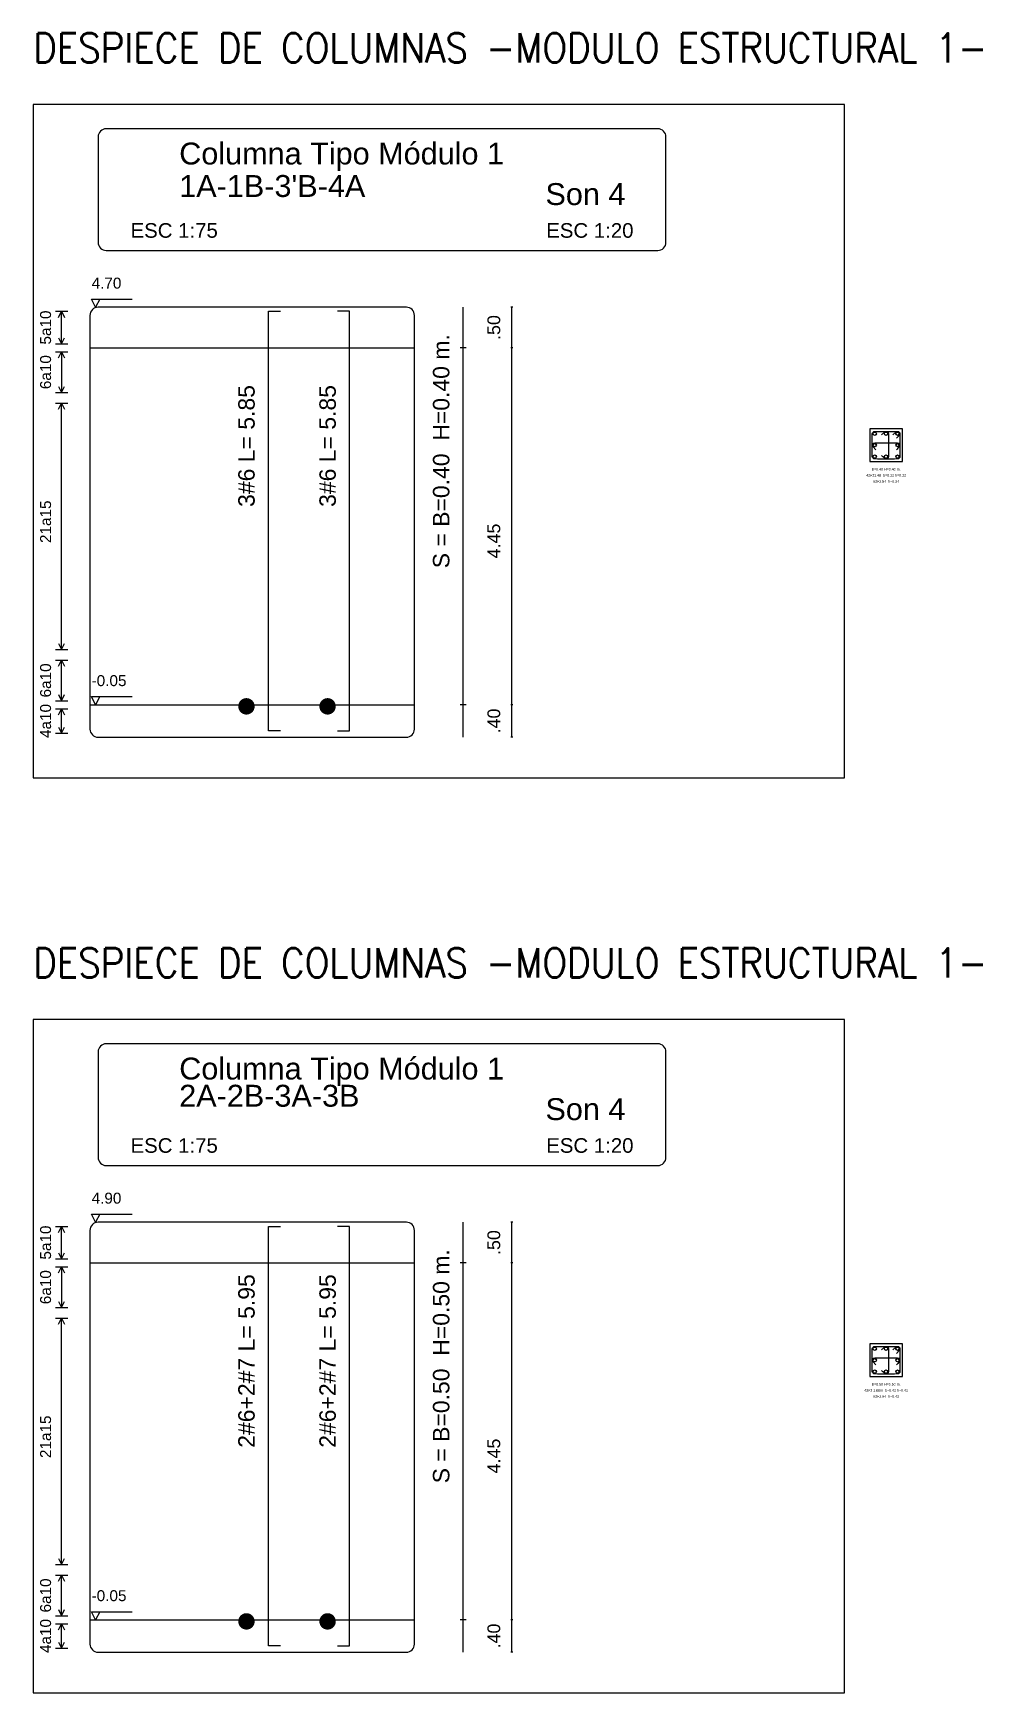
# Model space of a CAD drawing. Header units: feet. Extents: x -398 to 164, y -304 to 319.
# Drawn here: x -291.77 to -280.07, y -209.17 to -188.71 of the extents above; entities that cross this region are included whole.
import ezdxf
from ezdxf.enums import TextEntityAlignment as Align

# ---------------------------------------------------------------- set-up
doc = ezdxf.new("R2010")
doc.units = ezdxf.units.FT
doc.header["$MEASUREMENT"] = 0
for name, color, linetype in [('ACERO', 6, 'Continuous'), ('CAJA-GEN', 4, 'Continuous'), ('CAJA-REF', 7, 'Continuous'), ('Col', 7, 'Continuous'), ('DIM', 7, 'Continuous'), ('ESTR', 7, 'Continuous'), ('L1', 7, 'Continuous'), ('NOM-DESP', 7, 'Continuous'), ('TEXTO', 7, 'Continuous'), ('TX-E', 7, 'Continuous'), ('TX-V', 3, 'Continuous')]:
    doc.layers.add(name, color=color, linetype=linetype)
doc.layers.add('TX', color=60, linetype='Continuous', lineweight=0)
doc.styles.add('D200N', font='romans.shx', dxfattribs={"width": 0.9, "height": 0.32})
doc.styles.get("Standard").update_dxf_attribs({"font": 'arial.ttf'})

msp = doc.modelspace()

# ---------------------------------------------------------------- texts
for p in [(-290.5724, -191.2301), (-290.5724, -202.5095)]:
    msp.add_text('ESC 1:75', height=0.18).set_placement(p)
for p in [(-284.3724, -191.2301), (-284.3724, -202.5095)]:
    msp.add_text('ESC 1:20', height=0.18).set_placement(p, align=Align.RIGHT)
at = {"layer": 'ESTR'}
for s, p in [('5a10', (-291.5524, -192.3367)), ('6a10', (-291.5524, -192.8867)), ('21a15', (-291.5524, -194.7309)), ('6a10', (-291.5524, -196.6867)), ('4a10', (-291.5524, -197.1867)), ('5a10', (-291.5524, -203.6161)), ('6a10', (-291.5524, -204.1661)), ('21a15', (-291.5524, -206.0103)), ('6a10', (-291.5524, -207.9661)), ('4a10', (-291.5524, -208.4661))]:
    msp.add_text(s, height=0.135, rotation=90, dxfattribs=at).set_placement(p, align=Align.CENTER)
at = {"layer": 'NOM-DESP'}
for s, p in [('Columna Tipo Módulo 1', (-289.9724, -190.3268)), ("1A-1B-3'B-4A", (-289.9724, -190.7271)), ('Columna Tipo Módulo 1', (-289.9724, -201.6062)), ('2A-2B-3A-3B', (-289.9724, -201.9412))]:
    msp.add_text(s, height=0.27, dxfattribs=at).set_placement(p)
at = {"layer": 'TEXTO'}
for s, p in [('4.70', (-291.0524, -191.8567)), ('-0.05', (-291.0524, -196.7567)), ('4.90', (-291.0524, -203.1361)), ('-0.05', (-291.0524, -208.0361))]:
    msp.add_text(s, height=0.135, dxfattribs=at).set_placement(p)
for s, height, p in [('.50', 0.1575, (-286.0157, -192.3367)), ('S = B=0.40  H=0.40 m.', 0.2025, (-286.6423, -193.8617)), ('3#6 L= 5.85', 0.2025, (-289.0423, -193.7967)), ('3#6 L= 5.85', 0.2025, (-288.0423, -193.7967)), ('4.45', 0.1575, (-286.0157, -194.9682)), ('.40', 0.1575, (-286.0157, -197.1867)), ('.50', 0.1575, (-286.0157, -203.6161)), ('S = B=0.50  H=0.50 m.', 0.2025, (-286.6423, -205.1411)), ('2#6+2#7 L= 5.95', 0.2025, (-289.0423, -205.0761)), ('2#6+2#7 L= 5.95', 0.2025, (-288.0423, -205.0761)), ('4.45', 0.1575, (-286.0157, -206.2476)), ('.40', 0.1575, (-286.0157, -208.4661))]:
    msp.add_text(s, height=height, rotation=90, dxfattribs=at).set_placement(p, align=Align.CENTER)
for s, p in [('42#31.48  b=0.32 h=0.32', (-281.2586, -194.1747)), ('B=0.40 H=0.40 m.', (-281.2586, -194.0999)), ('62#3.54  h=0.34', (-281.2586, -194.2495)), ('B=0.50 H=0.50 m.', (-281.2586, -205.3793)), ('42#3 1.88m  b=0.42 h=0.42', (-281.2586, -205.4541)), ('62#3.64  h=0.42', (-281.2586, -205.5289))]:
    msp.add_text(s, height=0.0315, dxfattribs=at).set_placement(p, align=Align.CENTER)
at = {"layer": 'TX', "char_height": 0.36, "attachment_point": 1, "style": 'D200N'}
for insert in [(-291.7724, -188.7085), (-291.7724, -199.9879)]:
    msp.add_mtext('\\pxql;DESPIECE DE COLUMNAS -MODULO ESTRUCTURAL 1-', dxfattribs=dict(at, insert=insert))
at = {"layer": 'TX-V'}
for p in [(-284.4724, -190.8268), (-284.4724, -202.1062)]:
    msp.add_text('Son 4', height=0.27, dxfattribs=at).set_placement(p, align=Align.RIGHT)

# ---------------------------------------------------------------- linework, layer by layer
at = {"layer": 'ACERO'}
for points in [[(-288.7224, -197.3067), (-288.8724, -197.3067), (-288.8724, -192.1367), (-288.7224, -192.1367)], [(-288.0224, -197.3067), (-287.8724, -197.3067), (-287.8724, -192.1367), (-288.0224, -192.1367)], [(-288.7224, -208.5861), (-288.8724, -208.5861), (-288.8724, -203.4161), (-288.7224, -203.4161)], [(-288.0224, -208.5861), (-287.8724, -208.5861), (-287.8724, -203.4161), (-288.0224, -203.4161)]]:
    msp.add_lwpolyline(points, dxfattribs=at)
at = {"layer": 'CAJA-GEN'}
for points in [[(-291.7724, -197.8867), (-281.7724, -197.8867), (-281.7724, -189.5867), (-291.7724, -189.5867)], [(-291.7724, -209.1661), (-281.7724, -209.1661), (-281.7724, -200.8661), (-291.7724, -200.8661)]]:
    msp.add_lwpolyline(points, close=True, dxfattribs=at)
at = {"layer": 'CAJA-REF'}
for points in [[(-281.4586, -193.9867), (-281.0586, -193.9867), (-281.0586, -193.5867), (-281.4586, -193.5867)], [(-281.4586, -205.266), (-281.0586, -205.266), (-281.0586, -204.866), (-281.4586, -204.866)]]:
    msp.add_lwpolyline(points, close=True, dxfattribs=at)
at = {"layer": 'Col'}
for points in [[(-290.9724, -197.3867), (-287.1724, -197.3867, 0.4142136), (-287.0724, -197.2867), (-287.0724, -192.1867, 0.4142136), (-287.1724, -192.0867), (-290.9724, -192.0867, 0.4142136), (-291.0724, -192.1867), (-291.0724, -197.2867, 0.4142136)], [(-290.9724, -208.6661), (-287.1724, -208.6661, 0.4142136), (-287.0724, -208.5661), (-287.0724, -203.4661, 0.4142136), (-287.1724, -203.3661), (-290.9724, -203.3661, 0.4142136), (-291.0724, -203.4661), (-291.0724, -208.5661, 0.4142136)]]:
    msp.add_lwpolyline(points, format="xyb", close=True, dxfattribs=at)
at = {"layer": 'DIM'}
for points in [[(-286.4724, -197.3867), (-286.4724, -192.0867)], [(-286.4349, -192.5867), (-286.5099, -192.5867)], [(-286.4349, -196.9867), (-286.5099, -196.9867)], [(-286.4724, -208.6661), (-286.4724, -203.3661)], [(-286.4349, -203.8661), (-286.5099, -203.8661)], [(-286.4349, -208.2661), (-286.5099, -208.2661)]]:
    msp.add_lwpolyline(points, dxfattribs=at)
at = {"layer": 'ESTR'}
for points in [[(-291.4974, -192.1367), (-291.3474, -192.1367)], [(-291.4599, -192.2117), (-291.4224, -192.1367), (-291.3849, -192.2117)], [(-291.4224, -192.5367), (-291.4224, -192.1367)], [(-291.4599, -192.4617), (-291.4224, -192.5367), (-291.3849, -192.4617)], [(-291.4974, -192.5367), (-291.3474, -192.5367)], [(-291.4974, -192.6367), (-291.3474, -192.6367)], [(-291.4599, -192.7117), (-291.4224, -192.6367), (-291.3849, -192.7117)], [(-291.4224, -192.6367), (-291.4224, -193.1367)], [(-291.4599, -193.0617), (-291.4224, -193.1367), (-291.3849, -193.0617)], [(-291.4974, -193.1367), (-291.3474, -193.1367)], [(-291.4974, -193.2685), (-291.3474, -193.2685)], [(-291.4599, -193.3435), (-291.4224, -193.2685), (-291.3849, -193.3435)], [(-291.4224, -196.3049), (-291.4224, -193.2685)], [(-291.4974, -196.3049), (-291.3474, -196.3049)], [(-291.4599, -196.2299), (-291.4224, -196.3049), (-291.3849, -196.2299)], [(-291.4974, -196.4367), (-291.3474, -196.4367)], [(-291.4599, -196.5117), (-291.4224, -196.4367), (-291.3849, -196.5117)], [(-291.4224, -196.9367), (-291.4224, -196.4367)], [(-291.4974, -196.9367), (-291.3474, -196.9367)], [(-291.4599, -196.8617), (-291.4224, -196.9367), (-291.3849, -196.8617)], [(-291.4974, -197.0367), (-291.3474, -197.0367)], [(-291.4599, -197.1117), (-291.4224, -197.0367), (-291.3849, -197.1117)], [(-291.4224, -197.3367), (-291.4224, -197.0367)], [(-291.4974, -197.3367), (-291.3474, -197.3367)], [(-291.4599, -197.2617), (-291.4224, -197.3367), (-291.3849, -197.2617)], [(-291.4974, -203.4161), (-291.3474, -203.4161)], [(-291.4599, -203.4911), (-291.4224, -203.4161), (-291.3849, -203.4911)], [(-291.4224, -203.8161), (-291.4224, -203.4161)], [(-291.4599, -203.7411), (-291.4224, -203.8161), (-291.3849, -203.7411)], [(-291.4974, -203.8161), (-291.3474, -203.8161)], [(-291.4974, -203.9161), (-291.3474, -203.9161)], [(-291.4599, -203.9911), (-291.4224, -203.9161), (-291.3849, -203.9911)], [(-291.4224, -203.9161), (-291.4224, -204.4161)], [(-291.4599, -204.3411), (-291.4224, -204.4161), (-291.3849, -204.3411)], [(-291.4974, -204.4161), (-291.3474, -204.4161)], [(-291.4974, -204.5479), (-291.3474, -204.5479)], [(-291.4599, -204.6229), (-291.4224, -204.5479), (-291.3849, -204.6229)], [(-291.4224, -207.5843), (-291.4224, -204.5479)], [(-291.4974, -207.5843), (-291.3474, -207.5843)], [(-291.4599, -207.5093), (-291.4224, -207.5843), (-291.3849, -207.5093)], [(-291.4974, -207.7161), (-291.3474, -207.7161)], [(-291.4599, -207.7911), (-291.4224, -207.7161), (-291.3849, -207.7911)], [(-291.4224, -208.2161), (-291.4224, -207.7161)], [(-291.4974, -208.2161), (-291.3474, -208.2161)], [(-291.4599, -208.1411), (-291.4224, -208.2161), (-291.3849, -208.1411)], [(-291.4974, -208.3161), (-291.3474, -208.3161)], [(-291.4599, -208.3911), (-291.4224, -208.3161), (-291.3849, -208.3911)], [(-291.4224, -208.6161), (-291.4224, -208.3161)], [(-291.4974, -208.6161), (-291.3474, -208.6161)], [(-291.4599, -208.5411), (-291.4224, -208.6161), (-291.3849, -208.5411)]]:
    msp.add_lwpolyline(points, dxfattribs=at)
for points in [[(-281.1744, -193.6607), (-281.1391, -193.6253, -0.6681796), (-281.0886, -193.6462), (-281.0886, -193.9271, -0.4142135), (-281.1182, -193.9567, -0.0141818), (-281.3991, -193.9567, -0.4142136), (-281.4286, -193.9271, -0.0141818), (-281.4286, -193.6462, -0.4142136), (-281.3991, -193.6167), (-281.1182, -193.6167, -0.6681777), (-281.0973, -193.6671), (-281.1326, -193.7025)], [(-281.3149, -193.6607), (-281.2795, -193.6253, -0.6681786), (-281.2291, -193.6462), (-281.2291, -193.9271, -0.6681786), (-281.2795, -193.948, -0.0141818), (-281.3149, -193.9127)], [(-281.3846, -193.8429), (-281.42, -193.8076, -0.6681786), (-281.3991, -193.7571), (-281.1182, -193.7571, -0.6681777), (-281.0973, -193.8076, -0.0141818), (-281.1326, -193.8429)], [(-281.1744, -204.9401), (-281.1391, -204.9047, -0.6681796), (-281.0886, -204.9256), (-281.0886, -205.2065, -0.4142135), (-281.1182, -205.236, -0.0141818), (-281.3991, -205.236, -0.4142136), (-281.4286, -205.2065, -0.0141818), (-281.4286, -204.9256, -0.4142136), (-281.3991, -204.896), (-281.1182, -204.896, -0.6681777), (-281.0973, -204.9465), (-281.1326, -204.9818)], [(-281.3149, -204.9401), (-281.2795, -204.9047, -0.6681786), (-281.2291, -204.9256), (-281.2291, -205.2065, -0.6681786), (-281.2795, -205.2274, -0.0141818), (-281.3149, -205.192)], [(-281.3846, -205.1223), (-281.42, -205.0869, -0.6681786), (-281.3991, -205.0365), (-281.1182, -205.0365, -0.6681777), (-281.0973, -205.0869, -0.0141818), (-281.1326, -205.1223)]]:
    msp.add_lwpolyline(points, format="xyb", dxfattribs=at)
for centre in [(-281.3991, -193.6462), (-281.2586, -193.6462), (-281.1182, -193.6462), (-281.3991, -193.7867), (-281.3991, -193.9271), (-281.2586, -193.9271), (-281.1182, -193.7867), (-281.1182, -193.9271), (-281.3991, -204.9256), (-281.2586, -204.9256), (-281.1182, -204.9256), (-281.3991, -205.066), (-281.3991, -205.2065), (-281.2586, -205.2065), (-281.1182, -205.066), (-281.1182, -205.2065)]:
    msp.add_circle(centre, 0.02, dxfattribs=at)
at = {"layer": 'L1'}
for points in [[(-290.9524, -191.9867), (-291.0024, -192.0867), (-291.0524, -191.9867), (-290.5524, -191.9867)], [(-290.9524, -196.8867), (-291.0024, -196.9867), (-291.0524, -196.8867), (-290.5524, -196.8867)], [(-290.9524, -203.2661), (-291.0024, -203.3661), (-291.0524, -203.2661), (-290.5524, -203.2661)], [(-290.9524, -208.1661), (-291.0024, -208.2661), (-291.0524, -208.1661), (-290.5524, -208.1661)]]:
    msp.add_lwpolyline(points, dxfattribs=at)
at = {"layer": 'TEXTO'}
for points in [[(-291.0724, -192.5867), (-287.0724, -192.5867)], [(-291.0724, -196.9867), (-287.0724, -196.9867)], [(-291.0724, -203.8661), (-287.0724, -203.8661)], [(-291.0724, -208.2661), (-287.0724, -208.2661)]]:
    msp.add_lwpolyline(points, dxfattribs=at)
at = {"layer": 'TEXTO', "const_width": 0.1013}
for points in [[(-289.1942, -197.0063, 1), (-289.093, -197.0063, 1)], [(-288.1942, -197.0063, 1), (-288.093, -197.0063, 1)], [(-289.1942, -208.2857, 1), (-289.093, -208.2857, 1)], [(-288.1942, -208.2857, 1), (-288.093, -208.2857, 1)]]:
    msp.add_lwpolyline(points, format="xyb", close=True, dxfattribs=at)
at = {"layer": 'TX-E'}
for points in [[(-285.8599, -192.0867), (-285.8849, -192.0867)], [(-285.8724, -197.3867), (-285.8724, -192.0867)], [(-285.8599, -192.5867), (-285.8849, -192.5867)], [(-285.8599, -196.9867), (-285.8849, -196.9867)], [(-285.8599, -197.3867), (-285.8849, -197.3867)], [(-285.8599, -203.3661), (-285.8849, -203.3661)], [(-285.8724, -208.6661), (-285.8724, -203.3661)], [(-285.8599, -203.8661), (-285.8849, -203.8661)], [(-285.8599, -208.2661), (-285.8849, -208.2661)], [(-285.8599, -208.6661), (-285.8849, -208.6661)]]:
    msp.add_lwpolyline(points, dxfattribs=at)
at = {"layer": 'TX-V'}
for points in [[(-290.8724, -191.3867), (-284.0724, -191.3867, 0.4142136), (-283.9724, -191.2867), (-283.9724, -189.9867, 0.4142136), (-284.0724, -189.8867), (-290.8724, -189.8867, 0.4142136), (-290.9724, -189.9867), (-290.9724, -191.2867, 0.4142136)], [(-290.8724, -202.6661), (-284.0724, -202.6661, 0.4142136), (-283.9724, -202.5661), (-283.9724, -201.2661, 0.4142136), (-284.0724, -201.1661), (-290.8724, -201.1661, 0.4142136), (-290.9724, -201.2661), (-290.9724, -202.5661, 0.4142136)]]:
    msp.add_lwpolyline(points, format="xyb", close=True, dxfattribs=at)

msp.set_redraw_order([(e.dxf.handle, doc.entitydb.next_handle()) for e in msp.query("TEXT MTEXT ATTDEF DIMENSION ARC_DIMENSION")])  # texts and dimensions are drawn at this point

doc.saveas('drawing.dxf')
